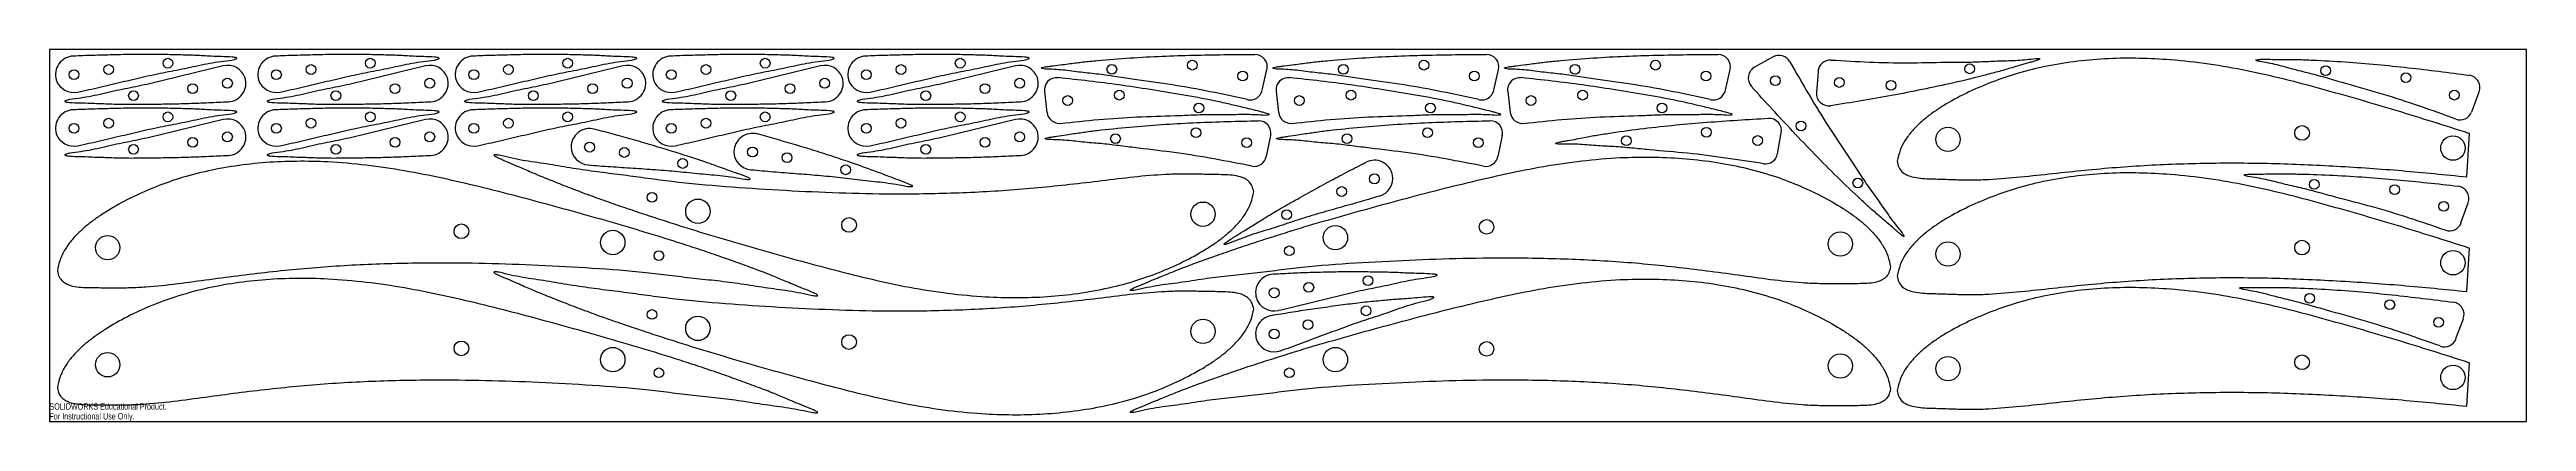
# Model space of a CAD drawing. Header units: millimetres. Extents: x 0 to 1016, y 0 to 152.
import ezdxf

# ---------------------------------------------------------------- set-up
doc = ezdxf.new("R2010")
doc.units = ezdxf.units.MM
doc.styles.add('SLDTEXTSTYLE0', font='TXT', dxfattribs={"width": 0.7})

msp = doc.modelspace()

# ---------------------------------------------------------------- texts
at = {"color": 7, "linetype": 'Continuous', "char_height": 2.637, "attachment_point": 1, "style": 'SLDTEXTSTYLE0'}
for s, insert in [('SOLIDWORKS Educational Product.', (0, 7.4)), ('For Instructional Use Only.', (0, 3.4))]:
    msp.add_mtext(s, dxfattribs=dict(at, insert=insert))

# ---------------------------------------------------------------- linework, layer by layer
at = {"color": 7, "linetype": 'Continuous', "lineweight": 25}
for p, q in [((1016.1, 152.4), (0.1, 152.4)), ((0.1, 152.4), (0.1, 0)), ((497.5, 135.7), (499.4, 144.2)), ((592.5, 135.7), (594.4, 144.2)), ((687.5, 135.7), (689.4, 144.2)), ((707.1, 149.4), (699.4, 145.2)), ((725.5, 143.4), (724.8, 134.7)), ((1016.1, 0), (1016.1, 152.4)), ((408.2, 135.2), (409.2, 126.6)), ((503.2, 135.2), (504.2, 126.6)), ((598.2, 135.2), (599.2, 126.6)), ((993.6, 126.8), (996.7, 135)), ((499.2, 108.6), (501, 117.1)), ((594.2, 108.6), (596, 117.1)), ((708.9, 109.7), (710.4, 118.3)), ((991.6, 100.2), (992.7, 118)), ((989.2, 81.4), (992.2, 89.6)), ((991.6, 53.2), (992.7, 71)), ((987.1, 33.9), (990.2, 42)), ((991.6, 6.2), (992.7, 24)), ((0.1, 0), (1016.1, 0))]:
    msp.add_line(p, q, dxfattribs=at)
for centre, radius in [((10.1, 142.1), 2.04), ((24.3, 144.2), 2), ((48.6, 146.8), 2), ((93.1, 142.1), 2.04), ((107.3, 144.2), 2), ((131.6, 146.8), 2), ((174.1, 142.1), 2.04), ((188.3, 144.2), 2), ((212.6, 146.8), 2), ((255.1, 142.1), 2.04), ((269.3, 144.2), 2), ((293.6, 146.8), 2), ((335.1, 142.1), 2.04), ((349.3, 144.2), 2), ((373.6, 146.8), 2), ((435.8, 144.3), 2), ((468.8, 146), 2), ((489.5, 141.5), 2), ((530.8, 144.3), 2), ((563.8, 146), 2), ((584.5, 141.5), 2), ((625.8, 144.3), 2), ((658.8, 146), 2), ((679.5, 141.5), 2), ((787.7, 144.5), 2), ((933.7, 143.7), 2), ((966.6, 140.9), 2), ((34.5, 133.5), 2), ((58.8, 136.4), 2), ((73, 138.6), 2.04), ((117.5, 133.5), 2), ((141.8, 136.4), 2), ((156, 138.6), 2.04), ((198.5, 133.5), 2), ((222.8, 136.4), 2), ((237, 138.6), 2.04), ((279.5, 133.5), 2), ((303.8, 136.4), 2), ((318, 138.6), 2.04), ((359.5, 133.5), 2), ((383.8, 136.4), 2), ((398, 138.6), 2.04), ((417.7, 131.5), 2), ((438.9, 133.7), 2), ((512.7, 131.5), 2), ((533.9, 133.7), 2), ((607.7, 131.5), 2), ((628.9, 133.7), 2), ((708, 139.6), 2), ((734.2, 138.9), 2), ((755.4, 137.7), 2), ((986.5, 133.7), 2), ((10.1, 120.1), 2.04), ((24.3, 122.2), 2), ((48.6, 124.8), 2), ((93.1, 120.1), 2.04), ((107.3, 122.2), 2), ((131.6, 124.8), 2), ((174.1, 120.1), 2.04), ((188.3, 122.2), 2), ((212.6, 124.8), 2), ((255.1, 120.1), 2.04), ((269.3, 122.2), 2), ((293.6, 124.8), 2), ((335.1, 120.1), 2.04), ((349.3, 122.2), 2), ((373.6, 124.8), 2), ((471.5, 128.4), 2), ((566.5, 128.4), 2), ((661.5, 128.4), 2), ((718.5, 121.1), 2), ((34.5, 111.5), 2), ((58.8, 114.4), 2), ((73, 116.6), 2.04), ((117.5, 111.5), 2), ((141.8, 114.4), 2), ((156, 116.6), 2.04), ((221.6, 112.4), 2.04), ((235.8, 110.2), 2), ((288.4, 110.4), 2.04), ((359.5, 111.5), 2), ((383.8, 114.4), 2), ((398, 116.6), 2.04), ((437.3, 115.9), 2), ((470.3, 118.3), 2), ((491.1, 114.2), 2), ((532.3, 115.9), 2), ((565.3, 118.3), 2), ((586.1, 114.2), 2), ((646.8, 115), 2), ((679.7, 118.5), 2), ((700.7, 115.1), 2), ((778.8, 115.6), 5), ((924, 118.2), 3), ((985.9, 112), 5), ((259.8, 105.7), 2), ((302.6, 108.1), 2), ((326.6, 103.1), 2), ((247.2, 91.8), 1.98), ((530.1, 94.2), 2), ((543.5, 99.4), 2.04), ((741.8, 97.7), 2), ((929, 97.1), 2), ((962, 95), 2), ((266, 86.1), 5), ((328, 80.5), 3), ((473.2, 84.9), 5), ((507.5, 84.7), 2), ((589.5, 79.7), 3), ((982.1, 88.1), 2), ((23.9, 71.2), 5), ((169, 77.9), 3), ((231.1, 73.3), 5), ((508.6, 69.9), 1.98), ((527.5, 75.3), 5), ((734.6, 72.7), 5), ((778.8, 68.6), 5), ((924, 71.2), 3), ((250, 67.9), 1.98), ((985.9, 65), 5), ((502.4, 52.7), 2.04), ((516.6, 54.9), 2), ((540.9, 57.7), 2), ((927.1, 50.4), 2), ((247.2, 43.8), 1.98), ((266, 38.1), 5), ((473.2, 36.9), 5), ((516.3, 39.6), 2), ((540.1, 45.3), 2), ((960, 47.8), 2), ((980, 40.6), 2), ((169, 29.9), 3), ((328, 32.5), 3), ((502.4, 35.8), 2.04), ((589.5, 29.7), 3), ((23.9, 23.2), 5), ((231.1, 25.3), 5), ((250, 19.9), 1.98), ((508.6, 19.9), 1.98), ((527.5, 25.3), 5), ((734.6, 22.7), 5), ((778.8, 21.6), 5), ((924, 24.2), 3), ((985.9, 18), 5)]:
    msp.add_circle(centre, radius, dxfattribs=at)
for centre, radius, start, end in [((10.1, 142.1), 7.62, 92.3837, 196.7896), ((73.1, 138.3), 7.62, 19.573, 103.7174), ((93.1, 142.1), 7.62, 92.3837, 196.7896), ((156.1, 138.3), 7.62, 19.573, 103.7174), ((174.1, 142.1), 7.62, 92.3837, 196.7896), ((237.1, 138.3), 7.62, 19.573, 103.7174), ((255.1, 142.1), 7.62, 92.3837, 196.7896), ((318.1, 138.3), 7.62, 19.573, 103.7174), ((335.1, 142.1), 7.62, 92.3837, 196.7896), ((398.1, 138.3), 7.62, 19.573, 103.7174), ((494.5, 145.3), 5.08, 346.9172, 90.0845), ((589.5, 145.3), 5.08, 346.9172, 90.0845), ((684.5, 145.3), 5.08, 346.9172, 90.0845), ((701.9, 140.7), 5.08, 118.7613, 221.9286), ((709.5, 144.9), 5.08, 29.4025, 118.7613), ((730.5, 143), 5.08, 86.5527, 175.9116), ((10, 142.4), 7.62, 198.9436, 283.0881), ((73, 138.6), 7.62, 273.013, 17.4189), ((93, 142.4), 7.62, 198.9436, 283.0881), ((156, 138.6), 7.62, 273.013, 17.4189), ((174, 142.4), 7.62, 198.9436, 283.0881), ((237, 138.6), 7.62, 273.013, 17.4189), ((255, 142.4), 7.62, 198.9436, 283.0881), ((318, 138.6), 7.62, 273.013, 17.4189), ((335, 142.4), 7.62, 198.9436, 283.0881), ((398, 138.6), 7.62, 273.013, 17.4189), ((413.2, 135.8), 5.08, 83.6636, 186.8309), ((492.5, 136.8), 5.08, 257.5584, 346.9172), ((508.2, 135.8), 5.08, 83.6636, 186.8309), ((587.5, 136.8), 5.08, 257.5584, 346.9172), ((603.2, 135.8), 5.08, 83.6636, 186.8309), ((682.5, 136.8), 5.08, 257.5584, 346.9172), ((729.9, 134.4), 5.08, 175.9116, 279.0789), ((991.9, 136.8), 5.08, 339.1453, 82.3126), ((10.1, 120.1), 7.62, 92.3837, 196.7896), ((73.1, 116.3), 7.62, 19.573, 103.7174), ((93.1, 120.1), 7.62, 92.3837, 196.7896), ((156.1, 116.3), 7.62, 19.573, 103.7174), ((174.1, 120.1), 7.62, 92.3837, 196.7896), ((255.1, 120.1), 7.62, 92.3837, 196.7896), ((335.1, 120.1), 7.62, 92.3837, 196.7896), ((398.1, 116.3), 7.62, 19.573, 103.7174), ((414.3, 127.2), 5.08, 186.8309, 276.1898), ((496, 118.1), 5.08, 348.0908, 91.2581), ((509.3, 127.2), 5.08, 186.8309, 276.1898), ((591, 118.1), 5.08, 348.0908, 91.2581), ((604.3, 127.2), 5.08, 186.8309, 276.1898), ((705.4, 119.1), 5.08, 350.0112, 93.1785), ((988.8, 128.6), 5.08, 249.7864, 339.1453), ((10, 120.4), 7.62, 198.9436, 283.0881), ((73, 116.6), 7.62, 273.013, 17.4189), ((93, 120.4), 7.62, 198.9436, 283.0881), ((156, 116.6), 7.62, 273.013, 17.4189), ((174, 120.4), 7.62, 198.9436, 283.0881), ((221.6, 112.4), 7.62, 75.4351, 179.8411), ((221.6, 112.7), 7.62, 181.9951, 266.1396), ((255, 120.4), 7.62, 198.9436, 283.0881), ((288.4, 110.4), 7.62, 74.517, 178.923), ((335, 120.4), 7.62, 198.9436, 283.0881), ((398, 116.6), 7.62, 273.013, 17.4189), ((288.4, 110.7), 7.62, 181.077, 265.2215), ((494.2, 109.6), 5.08, 258.7319, 348.0908), ((543.5, 99.4), 7.62, 12.4491, 116.855), ((589.2, 109.6), 5.08, 258.7319, 348.0908), ((703.9, 110.6), 5.08, 260.6523, 350.0112), ((543.4, 99.6), 7.62, 286.1506, 10.2951), ((987.4, 91.3), 5.08, 340.2762, 83.4435), ((984.5, 83.1), 5.08, 250.9174, 340.2762), ((502.4, 52.7), 7.62, 92.8742, 197.2801), ((502.4, 35.8), 7.62, 99.5484, 203.9544), ((502.3, 52.9), 7.62, 199.4341, 283.5786), ((985.4, 43.8), 5.08, 339.4752, 82.6425), ((502.3, 36.1), 7.62, 206.1084, 290.2528), ((982.4, 35.6), 5.08, 250.1163, 339.4752)]:
    msp.add_arc(centre, radius, start, end, dxfattribs=at)
for points, knots in [([(71.3, 145.7), (68.3, 145), (62.3, 143.6), (53.4, 141.4), (44.4, 139.1), (35.5, 137.1), (26.4, 135.4), (17.4, 133.1), (11.4, 132.3), (8.3, 131.9)], [0, 0, 0, 0, 0.142858, 0.285744, 0.42862, 0.571443, 0.714311, 0.8572, 1, 1, 1, 1]), ([(74.9, 148.1), (75.2, 148.2), (75.8, 148.3), (76.4, 148.5), (76.7, 148.6), (76.9, 148.7), (76.9, 148.8), (76.9, 148.8), (76.9, 148.8), (76.9, 148.9), (76.8, 148.9), (76.7, 149), (76.4, 149.1), (75.8, 149.2), (73.8, 149.4), (70.6, 149.5), (66.6, 149.6), (63.2, 149.8), (60.3, 150), (56.1, 150.1), (50.3, 150.3), (42.5, 150.4), (34.4, 150.4), (26.1, 150.2), (17.8, 150), (12.4, 149.8), (9.8, 149.7)], [0, 0, 0, 0, 0.014883, 0.024704, 0.029496, 0.030305, 0.03096, 0.031495, 0.032087, 0.032711, 0.03348, 0.034448, 0.039297, 0.046514, 0.061787, 0.126211, 0.184328, 0.23255, 0.274164, 0.312459, 0.412926, 0.525948, 0.645765, 0.76632, 0.884288, 1, 1, 1, 1]), ([(11.7, 134.9), (14.7, 135.6), (20.7, 137), (29.7, 139.1), (38.6, 141.2), (47.7, 143.2), (56.7, 144.8), (65.7, 147), (71.8, 147.7), (74.9, 148.1)], [0, 0, 0, 0, 0.142858, 0.285744, 0.42862, 0.571443, 0.714311, 0.8572, 1, 1, 1, 1]), ([(154.3, 145.7), (151.3, 145), (145.3, 143.6), (136.4, 141.4), (127.4, 139.1), (118.5, 137.1), (109.4, 135.4), (100.4, 133.1), (94.4, 132.3), (91.3, 131.9)], [0, 0, 0, 0, 0.142858, 0.285744, 0.42862, 0.571443, 0.714311, 0.8572, 1, 1, 1, 1]), ([(157.9, 148.1), (158.2, 148.2), (158.8, 148.3), (159.4, 148.5), (159.7, 148.6), (159.9, 148.7), (159.9, 148.8), (159.9, 148.8), (159.9, 148.8), (159.9, 148.9), (159.8, 148.9), (159.7, 149), (159.4, 149.1), (158.8, 149.2), (156.8, 149.4), (153.6, 149.5), (149.6, 149.6), (146.2, 149.8), (143.3, 150), (139.1, 150.1), (133.3, 150.3), (125.5, 150.4), (117.4, 150.4), (109.1, 150.2), (100.8, 150), (95.4, 149.8), (92.8, 149.7)], [0, 0, 0, 0, 0.014883, 0.024704, 0.029496, 0.030305, 0.03096, 0.031495, 0.032087, 0.032711, 0.03348, 0.034448, 0.039297, 0.046514, 0.061787, 0.126211, 0.184328, 0.23255, 0.274164, 0.312459, 0.412926, 0.525948, 0.645765, 0.76632, 0.884288, 1, 1, 1, 1]), ([(94.7, 134.9), (97.7, 135.6), (103.7, 137), (112.7, 139.1), (121.6, 141.2), (130.7, 143.2), (139.7, 144.8), (148.7, 147), (154.8, 147.7), (157.9, 148.1)], [0, 0, 0, 0, 0.142858, 0.285744, 0.42862, 0.571443, 0.714311, 0.8572, 1, 1, 1, 1]), ([(235.3, 145.7), (232.3, 145), (226.3, 143.6), (217.4, 141.4), (208.4, 139.1), (199.5, 137.1), (190.4, 135.4), (181.4, 133.1), (175.4, 132.3), (172.3, 131.9)], [0, 0, 0, 0, 0.142858, 0.285744, 0.42862, 0.571443, 0.714311, 0.8572, 1, 1, 1, 1]), ([(238.9, 148.1), (239.2, 148.2), (239.8, 148.3), (240.4, 148.5), (240.7, 148.6), (240.9, 148.7), (240.9, 148.8), (240.9, 148.8), (240.9, 148.8), (240.9, 148.9), (240.8, 148.9), (240.7, 149), (240.4, 149.1), (239.8, 149.2), (237.8, 149.4), (234.6, 149.5), (230.6, 149.6), (227.2, 149.8), (224.3, 150), (220.1, 150.1), (214.3, 150.3), (206.5, 150.4), (198.4, 150.4), (190.1, 150.2), (181.8, 150), (176.4, 149.8), (173.8, 149.7)], [0, 0, 0, 0, 0.014883, 0.024704, 0.029496, 0.030305, 0.03096, 0.031495, 0.032087, 0.032711, 0.03348, 0.034448, 0.039297, 0.046514, 0.061787, 0.126211, 0.184328, 0.23255, 0.274164, 0.312459, 0.412926, 0.525948, 0.645765, 0.76632, 0.884288, 1, 1, 1, 1]), ([(175.7, 134.9), (178.7, 135.6), (184.7, 137), (193.7, 139.1), (202.6, 141.2), (211.7, 143.2), (220.7, 144.8), (229.7, 147), (235.8, 147.7), (238.9, 148.1)], [0, 0, 0, 0, 0.142858, 0.285744, 0.42862, 0.571443, 0.714311, 0.8572, 1, 1, 1, 1]), ([(316.3, 145.7), (313.3, 145), (307.3, 143.6), (298.4, 141.4), (289.4, 139.1), (280.5, 137.1), (271.4, 135.4), (262.4, 133.1), (256.4, 132.3), (253.3, 131.9)], [0, 0, 0, 0, 0.142858, 0.285744, 0.42862, 0.571443, 0.714311, 0.8572, 1, 1, 1, 1]), ([(319.9, 148.1), (320.2, 148.2), (320.8, 148.3), (321.4, 148.5), (321.7, 148.6), (321.9, 148.7), (321.9, 148.8), (321.9, 148.8), (321.9, 148.8), (321.9, 148.9), (321.8, 148.9), (321.7, 149), (321.4, 149.1), (320.8, 149.2), (318.8, 149.4), (315.6, 149.5), (311.6, 149.6), (308.2, 149.8), (305.3, 150), (301.1, 150.1), (295.3, 150.3), (287.5, 150.4), (279.4, 150.4), (271.1, 150.2), (262.8, 150), (257.4, 149.8), (254.8, 149.7)], [0, 0, 0, 0, 0.014883, 0.024704, 0.029496, 0.030305, 0.03096, 0.031495, 0.032087, 0.032711, 0.03348, 0.034448, 0.039297, 0.046514, 0.061787, 0.126211, 0.184328, 0.23255, 0.274164, 0.312459, 0.412926, 0.525948, 0.645765, 0.76632, 0.884288, 1, 1, 1, 1]), ([(256.7, 134.9), (259.7, 135.6), (265.7, 137), (274.7, 139.1), (283.6, 141.2), (292.7, 143.2), (301.7, 144.8), (310.7, 147), (316.8, 147.7), (319.9, 148.1)], [0, 0, 0, 0, 0.142858, 0.285744, 0.42862, 0.571443, 0.714311, 0.8572, 1, 1, 1, 1]), ([(396.3, 145.7), (393.3, 145), (387.3, 143.6), (378.4, 141.4), (369.4, 139.1), (360.5, 137.1), (351.4, 135.4), (342.4, 133.1), (336.4, 132.3), (333.3, 131.9)], [0, 0, 0, 0, 0.142858, 0.285744, 0.42862, 0.571443, 0.714311, 0.8572, 1, 1, 1, 1]), ([(399.9, 148.1), (400.2, 148.2), (400.8, 148.3), (401.4, 148.5), (401.7, 148.6), (401.9, 148.7), (401.9, 148.8), (401.9, 148.8), (401.9, 148.8), (401.9, 148.9), (401.8, 148.9), (401.7, 149), (401.4, 149.1), (400.8, 149.2), (398.8, 149.4), (395.6, 149.5), (391.6, 149.6), (388.2, 149.8), (385.3, 150), (381.1, 150.1), (375.3, 150.3), (367.5, 150.4), (359.4, 150.4), (351.1, 150.2), (342.8, 150), (337.4, 149.8), (334.8, 149.7)], [0, 0, 0, 0, 0.014883, 0.024704, 0.029496, 0.030305, 0.03096, 0.031495, 0.032087, 0.032711, 0.03348, 0.034448, 0.039297, 0.046514, 0.061787, 0.126211, 0.184328, 0.23255, 0.274164, 0.312459, 0.412926, 0.525948, 0.645765, 0.76632, 0.884288, 1, 1, 1, 1]), ([(336.7, 134.9), (339.7, 135.6), (345.7, 137), (354.7, 139.1), (363.6, 141.2), (372.7, 143.2), (381.7, 144.8), (390.7, 147), (396.8, 147.7), (399.9, 148.1)], [0, 0, 0, 0, 0.142858, 0.285744, 0.42862, 0.571443, 0.714311, 0.8572, 1, 1, 1, 1]), ([(408.4, 144.4), (408, 144.4), (407.5, 144.5), (407, 144.7), (406.9, 144.7), (406.9, 144.7), (406.9, 144.8), (406.8, 144.8), (406.8, 144.8), (406.9, 144.8), (406.9, 144.9), (407, 144.9), (407.5, 145.1), (408.5, 145.3), (410, 145.5), (412.4, 145.8), (415.3, 146.2), (418.5, 146.6), (421.3, 147), (424, 147.3), (426.9, 147.6), (433.4, 148.2), (443.2, 149), (456.3, 149.7), (469.2, 150.1), (481.8, 150.3), (490.2, 150.4), (494.5, 150.4)], [0, 0, 0, 0, 0.013443, 0.016523, 0.017329, 0.017938, 0.018246, 0.018508, 0.018751, 0.019077, 0.01947, 0.020272, 0.023035, 0.036012, 0.054197, 0.073581, 0.11743, 0.152149, 0.182274, 0.212295, 0.244693, 0.27915, 0.42868, 0.575814, 0.718163, 0.858609, 1, 1, 1, 1]), ([(491.4, 131.9), (486.3, 133), (476.1, 135.2), (460.7, 138), (447.8, 139.7), (437.8, 141.3), (430.5, 142.3), (423.1, 143), (415.8, 144.1), (410.9, 144.3), (408.4, 144.4)], [0, 0, 0, 0, 0.186733, 0.373397, 0.560052, 0.648063, 0.73604, 0.824033, 0.91205, 1, 1, 1, 1]), ([(503.4, 144.4), (503, 144.4), (502.5, 144.5), (502, 144.7), (501.9, 144.7), (501.9, 144.7), (501.9, 144.8), (501.8, 144.8), (501.8, 144.8), (501.9, 144.8), (501.9, 144.9), (502, 144.9), (502.5, 145.1), (503.5, 145.3), (505, 145.5), (507.4, 145.8), (510.3, 146.2), (513.5, 146.6), (516.3, 147), (519, 147.3), (521.9, 147.6), (528.4, 148.2), (538.2, 149), (551.3, 149.7), (564.2, 150.1), (576.8, 150.3), (585.2, 150.4), (589.5, 150.4)], [0, 0, 0, 0, 0.013443, 0.016523, 0.017329, 0.017938, 0.018246, 0.018508, 0.018751, 0.019077, 0.01947, 0.020272, 0.023035, 0.036012, 0.054197, 0.073581, 0.11743, 0.152149, 0.182274, 0.212295, 0.244693, 0.27915, 0.42868, 0.575814, 0.718163, 0.858609, 1, 1, 1, 1]), ([(586.4, 131.9), (581.3, 133), (571.1, 135.2), (555.7, 138), (542.8, 139.7), (532.8, 141.3), (525.5, 142.3), (518.1, 143), (510.8, 144.1), (505.9, 144.3), (503.4, 144.4)], [0, 0, 0, 0, 0.186733, 0.373397, 0.560052, 0.648063, 0.73604, 0.824033, 0.91205, 1, 1, 1, 1]), ([(598.4, 144.4), (598, 144.4), (597.5, 144.5), (597, 144.7), (596.9, 144.7), (596.9, 144.7), (596.9, 144.8), (596.8, 144.8), (596.8, 144.8), (596.9, 144.8), (596.9, 144.9), (597, 144.9), (597.5, 145.1), (598.5, 145.3), (600, 145.5), (602.4, 145.8), (605.3, 146.2), (608.5, 146.6), (611.3, 147), (614, 147.3), (616.9, 147.6), (623.4, 148.2), (633.2, 149), (646.3, 149.7), (659.2, 150.1), (671.8, 150.3), (680.2, 150.4), (684.5, 150.4)], [0, 0, 0, 0, 0.013443, 0.016523, 0.017329, 0.017938, 0.018246, 0.018508, 0.018751, 0.019077, 0.01947, 0.020272, 0.023035, 0.036012, 0.054197, 0.073581, 0.11743, 0.152149, 0.182274, 0.212295, 0.244693, 0.27915, 0.42868, 0.575814, 0.718163, 0.858609, 1, 1, 1, 1]), ([(681.4, 131.9), (676.3, 133), (666.1, 135.2), (650.7, 138), (637.8, 139.7), (627.8, 141.3), (620.5, 142.3), (613.1, 143), (605.8, 144.1), (600.9, 144.3), (598.4, 144.4)], [0, 0, 0, 0, 0.1867325, 0.373397, 0.5600521, 0.6480632, 0.7360398, 0.824033, 0.9120502, 1, 1, 1, 1]), ([(713.9, 147.4), (716.5, 142.9), (721.7, 133.8), (729.9, 120.4), (737.2, 109.8), (742.7, 101.2), (746.8, 95.1), (751.2, 89.2), (755.3, 83), (758.4, 79.2), (760, 77.3)], [0, 0, 0, 0, 0.1867325, 0.373397, 0.5600521, 0.6480632, 0.7360398, 0.824033, 0.9120502, 1, 1, 1, 1]), ([(814.8, 148.7), (815.2, 148.7), (815.7, 148.7), (816.2, 148.7), (816.3, 148.6), (816.3, 148.6), (816.4, 148.6), (816.4, 148.6), (816.4, 148.5), (816.4, 148.5), (816.4, 148.5), (816.3, 148.4), (815.8, 148.2), (814.9, 147.8), (813.4, 147.4), (811.1, 146.7), (808.3, 145.9), (805.2, 145), (802.4, 144.2), (799.8, 143.4), (797, 142.7), (790.7, 141), (781.1, 138.7), (768.3, 136), (755.7, 133.5), (743.2, 131.4), (734.9, 130), (730.7, 129.3)], [0, 0, 0, 0, 0.013443, 0.016523, 0.017329, 0.017938, 0.018246, 0.018508, 0.018751, 0.019077, 0.01947, 0.020272, 0.023035, 0.036012, 0.054197, 0.073581, 0.11743, 0.152149, 0.182274, 0.212295, 0.244693, 0.27915, 0.42868, 0.575814, 0.718163, 0.858609, 1, 1, 1, 1]), ([(730.8, 148.1), (736.1, 147.8), (746.5, 147.2), (762.2, 146.8), (775.1, 147.2), (785.2, 147.2), (792.6, 147.4), (800, 147.8), (807.4, 147.9), (812.3, 148.4), (814.8, 148.7)], [0, 0, 0, 0, 0.1867325, 0.373397, 0.5600521, 0.6480632, 0.7360398, 0.824033, 0.9120502, 1, 1, 1, 1]), ([(992.7, 118), (992.6, 118), (987.6, 119.6), (977.6, 122.8), (962.6, 127.4), (947.4, 131.9), (932.2, 136.2), (916.8, 140.3), (901.4, 143.8), (885.8, 146.6), (871.1, 148.2), (857.3, 148.9), (844.6, 148.8), (832, 147.7), (819.4, 145.8), (807.8, 142.9), (797.1, 139.3), (787.3, 135.1), (779.7, 131.2), (774.2, 127.7), (770.5, 125), (767, 122.1), (763.9, 118.9), (761.1, 115.3), (759, 111.2), (758.3, 108.2), (757.9, 106.6)], [0, 0, 0, 0, 0.00083, 0.06215, 0.124003, 0.186486, 0.249178, 0.311723, 0.374105, 0.436508, 0.499001, 0.54904, 0.599138, 0.649271, 0.699335, 0.749311, 0.790948, 0.832622, 0.874355, 0.89222, 0.910065, 0.927922, 0.945735, 0.96348, 0.981385, 1, 1, 1, 1]), ([(906.6, 147.5), (906.2, 147.6), (905.7, 147.7), (905.2, 147.9), (905.1, 148), (905.1, 148.1), (905.1, 148.1), (905.1, 148.1), (905.1, 148.1), (905.1, 148.2), (905.1, 148.2), (905.2, 148.2), (905.7, 148.3), (906.7, 148.4), (908.2, 148.4), (910.7, 148.4), (913.6, 148.3), (916.8, 148.3), (919.7, 148.3), (922.4, 148.3), (925.3, 148.2), (931.8, 147.9), (941.7, 147.4), (954.7, 146.3), (967.5, 145), (980.1, 143.5), (988.4, 142.4), (992.6, 141.8)], [0, 0, 0, 0, 0.013443, 0.016523, 0.017329, 0.017938, 0.018246, 0.018508, 0.018751, 0.019077, 0.01947, 0.020272, 0.023035, 0.036012, 0.054197, 0.073581, 0.11743, 0.152149, 0.182274, 0.212295, 0.244693, 0.27915, 0.42868, 0.575814, 0.718163, 0.858609, 1, 1, 1, 1]), ([(987.1, 123.9), (982.2, 125.7), (972.4, 129.2), (957.4, 134.1), (945, 137.5), (935.3, 140.4), (928.1, 142.4), (920.9, 144.1), (913.8, 146.2), (909, 147.1), (906.6, 147.5)], [0, 0, 0, 0, 0.1867325, 0.373397, 0.5600521, 0.6480632, 0.7360398, 0.824033, 0.9120502, 1, 1, 1, 1]), ([(498.7, 125.5), (499.1, 125.6), (499.6, 125.6), (500.1, 125.7), (500.2, 125.7), (500.3, 125.7), (500.3, 125.8), (500.3, 125.8), (500.3, 125.8), (500.3, 125.8), (500.3, 125.9), (500.2, 125.9), (499.7, 126.2), (498.7, 126.4), (497.3, 126.8), (494.9, 127.4), (492.1, 128.1), (488.9, 128.8), (486.2, 129.5), (483.5, 130.1), (480.6, 130.8), (474.3, 132.1), (464.6, 133.9), (451.6, 136), (438.9, 137.9), (426.4, 139.5), (418, 140.4), (413.8, 140.9)], [0, 0, 0, 0, 0.013443, 0.016523, 0.017329, 0.017938, 0.018246, 0.018508, 0.018751, 0.019077, 0.01947, 0.020272, 0.023035, 0.036012, 0.054197, 0.073581, 0.11743, 0.152149, 0.182274, 0.212295, 0.244693, 0.27915, 0.42868, 0.575814, 0.718163, 0.858609, 1, 1, 1, 1]), ([(593.7, 125.5), (594.1, 125.6), (594.6, 125.6), (595.1, 125.7), (595.2, 125.7), (595.3, 125.7), (595.3, 125.8), (595.3, 125.8), (595.3, 125.8), (595.3, 125.8), (595.3, 125.9), (595.2, 125.9), (594.7, 126.2), (593.7, 126.4), (592.3, 126.8), (589.9, 127.4), (587.1, 128.1), (583.9, 128.8), (581.2, 129.5), (578.5, 130.1), (575.6, 130.8), (569.3, 132.1), (559.6, 133.9), (546.6, 136), (533.9, 137.9), (521.4, 139.5), (513, 140.4), (508.8, 140.9)], [0, 0, 0, 0, 0.013443, 0.016523, 0.017329, 0.017938, 0.018246, 0.018508, 0.018751, 0.019077, 0.01947, 0.020272, 0.023035, 0.036012, 0.054197, 0.073581, 0.11743, 0.152149, 0.182274, 0.212295, 0.244693, 0.27915, 0.42868, 0.575814, 0.718163, 0.858609, 1, 1, 1, 1]), ([(688.7, 125.5), (689.1, 125.6), (689.6, 125.6), (690.1, 125.7), (690.2, 125.7), (690.3, 125.7), (690.3, 125.8), (690.3, 125.8), (690.3, 125.8), (690.3, 125.8), (690.3, 125.9), (690.2, 125.9), (689.7, 126.2), (688.7, 126.4), (687.3, 126.8), (684.9, 127.4), (682.1, 128.1), (678.9, 128.8), (676.2, 129.5), (673.5, 130.1), (670.6, 130.8), (664.3, 132.1), (654.6, 133.9), (641.6, 136), (628.9, 137.9), (616.4, 139.5), (608, 140.4), (603.8, 140.9)], [0, 0, 0, 0, 0.013443, 0.016523, 0.017329, 0.017938, 0.018246, 0.018508, 0.018751, 0.019077, 0.01947, 0.020272, 0.023035, 0.036012, 0.054197, 0.073581, 0.11743, 0.152149, 0.182274, 0.212295, 0.244693, 0.27915, 0.42868, 0.575814, 0.718163, 0.858609, 1, 1, 1, 1]), ([(760, 77.3), (760.2, 76.9), (760.5, 76.5), (760.7, 76), (760.7, 75.9), (760.7, 75.9), (760.7, 75.8), (760.7, 75.8), (760.7, 75.8), (760.7, 75.8), (760.6, 75.8), (760.5, 75.8), (760.1, 76), (759.3, 76.7), (758.1, 77.6), (756.3, 79.3), (754.1, 81.2), (751.6, 83.3), (749.5, 85.1), (747.4, 86.9), (745.2, 88.9), (740.5, 93.3), (733.3, 100.1), (724.1, 109.4), (715.2, 118.7), (706.6, 128), (700.9, 134.2), (698.1, 137.4)], [0, 0, 0, 0, 0.013443, 0.016523, 0.017329, 0.017938, 0.018246, 0.018508, 0.018751, 0.019077, 0.01947, 0.020272, 0.023035, 0.036012, 0.054197, 0.073581, 0.11743, 0.152149, 0.182274, 0.212295, 0.244693, 0.27915, 0.42868, 0.575814, 0.718163, 0.858609, 1, 1, 1, 1]), ([(8.3, 131.9), (8, 131.8), (7.4, 131.7), (6.8, 131.5), (6.4, 131.3), (6.3, 131.2), (6.3, 131.2), (6.3, 131.2), (6.3, 131.1), (6.3, 131.1), (6.3, 131.1), (6.5, 131), (6.8, 130.9), (7.4, 130.8), (9.4, 130.6), (12.6, 130.6), (16.5, 130.4), (20, 130.3), (22.9, 130.2), (27.1, 130), (32.9, 129.9), (40.7, 130), (48.8, 130.1), (57.1, 130.3), (65.3, 130.6), (70.7, 130.9), (73.4, 131)], [0, 0, 0, 0, 0.014883, 0.024704, 0.029496, 0.030305, 0.03096, 0.031495, 0.032087, 0.032711, 0.03348, 0.034448, 0.039297, 0.046514, 0.061787, 0.126211, 0.184328, 0.23255, 0.274164, 0.312459, 0.412926, 0.525948, 0.645765, 0.76632, 0.884288, 1, 1, 1, 1]), ([(71.3, 123.7), (68.3, 123), (62.3, 121.6), (53.4, 119.4), (44.4, 117.1), (35.5, 115.1), (26.4, 113.4), (17.4, 111.1), (11.4, 110.3), (8.3, 109.9)], [0, 0, 0, 0, 0.142858, 0.285744, 0.42862, 0.571443, 0.714311, 0.8572, 1, 1, 1, 1]), ([(74.9, 126.1), (75.2, 126.2), (75.8, 126.3), (76.4, 126.5), (76.7, 126.6), (76.9, 126.7), (76.9, 126.8), (76.9, 126.8), (76.9, 126.8), (76.9, 126.9), (76.8, 126.9), (76.7, 127), (76.4, 127.1), (75.8, 127.2), (73.8, 127.4), (70.6, 127.5), (66.6, 127.6), (63.2, 127.8), (60.3, 128), (56.1, 128.1), (50.3, 128.3), (42.5, 128.4), (34.4, 128.4), (26.1, 128.2), (17.8, 128), (12.4, 127.8), (9.8, 127.7)], [0, 0, 0, 0, 0.014883, 0.024704, 0.029496, 0.030305, 0.03096, 0.031495, 0.032087, 0.032711, 0.03348, 0.034448, 0.039297, 0.046514, 0.061787, 0.126211, 0.184328, 0.23255, 0.274164, 0.312459, 0.412926, 0.525948, 0.645765, 0.76632, 0.884288, 1, 1, 1, 1]), ([(11.7, 112.9), (14.7, 113.6), (20.7, 115), (29.7, 117.1), (38.6, 119.2), (47.7, 121.2), (56.7, 122.8), (65.7, 125), (71.8, 125.7), (74.9, 126.1)], [0, 0, 0, 0, 0.142858, 0.285744, 0.42862, 0.571443, 0.714311, 0.8572, 1, 1, 1, 1]), ([(91.3, 131.9), (91, 131.8), (90.4, 131.7), (89.8, 131.5), (89.4, 131.3), (89.3, 131.2), (89.3, 131.2), (89.3, 131.2), (89.3, 131.1), (89.3, 131.1), (89.3, 131.1), (89.5, 131), (89.8, 130.9), (90.4, 130.8), (92.4, 130.6), (95.6, 130.6), (99.5, 130.4), (103, 130.3), (105.9, 130.2), (110.1, 130), (115.9, 129.9), (123.7, 130), (131.8, 130.1), (140.1, 130.3), (148.3, 130.6), (153.7, 130.9), (156.4, 131)], [0, 0, 0, 0, 0.014883, 0.024704, 0.029496, 0.030305, 0.03096, 0.031495, 0.032087, 0.032711, 0.03348, 0.034448, 0.039297, 0.046514, 0.061787, 0.126211, 0.184328, 0.23255, 0.274164, 0.312459, 0.412926, 0.525948, 0.645765, 0.76632, 0.884288, 1, 1, 1, 1]), ([(154.3, 123.7), (151.3, 123), (145.3, 121.6), (136.4, 119.4), (127.4, 117.1), (118.5, 115.1), (109.4, 113.4), (100.4, 111.1), (94.4, 110.3), (91.3, 109.9)], [0, 0, 0, 0, 0.142858, 0.285744, 0.42862, 0.571443, 0.714311, 0.8572, 1, 1, 1, 1]), ([(157.9, 126.1), (158.2, 126.2), (158.8, 126.3), (159.4, 126.5), (159.7, 126.6), (159.9, 126.7), (159.9, 126.8), (159.9, 126.8), (159.9, 126.8), (159.9, 126.9), (159.8, 126.9), (159.7, 127), (159.4, 127.1), (158.8, 127.2), (156.8, 127.4), (153.6, 127.5), (149.6, 127.6), (146.2, 127.8), (143.3, 128), (139.1, 128.1), (133.3, 128.3), (125.5, 128.4), (117.4, 128.4), (109.1, 128.2), (100.8, 128), (95.4, 127.8), (92.8, 127.7)], [0, 0, 0, 0, 0.014883, 0.024704, 0.029496, 0.030305, 0.03096, 0.031495, 0.032087, 0.032711, 0.03348, 0.034448, 0.039297, 0.046514, 0.061787, 0.126211, 0.184328, 0.23255, 0.274164, 0.312459, 0.412926, 0.525948, 0.645765, 0.76632, 0.884288, 1, 1, 1, 1]), ([(94.7, 112.9), (97.7, 113.6), (103.7, 115), (112.7, 117.1), (121.6, 119.2), (130.7, 121.2), (139.7, 122.8), (148.7, 125), (154.8, 125.7), (157.9, 126.1)], [0, 0, 0, 0, 0.142858, 0.285744, 0.42862, 0.571443, 0.714311, 0.8572, 1, 1, 1, 1]), ([(172.3, 131.9), (172, 131.8), (171.4, 131.7), (170.8, 131.5), (170.4, 131.3), (170.3, 131.2), (170.3, 131.2), (170.3, 131.2), (170.3, 131.1), (170.3, 131.1), (170.3, 131.1), (170.5, 131), (170.8, 130.9), (171.4, 130.8), (173.4, 130.6), (176.6, 130.6), (180.5, 130.4), (184, 130.3), (186.9, 130.2), (191.1, 130), (196.9, 129.9), (204.7, 130), (212.8, 130.1), (221.1, 130.3), (229.3, 130.6), (234.7, 130.9), (237.4, 131)], [0, 0, 0, 0, 0.014883, 0.024704, 0.029496, 0.030305, 0.03096, 0.031495, 0.032087, 0.032711, 0.03348, 0.034448, 0.039297, 0.046514, 0.061787, 0.126211, 0.184328, 0.23255, 0.274164, 0.312459, 0.412926, 0.525948, 0.645765, 0.76632, 0.884288, 1, 1, 1, 1]), ([(238.9, 126.1), (239.2, 126.2), (239.8, 126.3), (240.4, 126.5), (240.7, 126.6), (240.9, 126.7), (240.9, 126.8), (240.9, 126.8), (240.9, 126.8), (240.9, 126.9), (240.8, 126.9), (240.7, 127), (240.4, 127.1), (239.8, 127.2), (237.8, 127.4), (234.6, 127.5), (230.6, 127.6), (227.2, 127.8), (224.3, 128), (220.1, 128.1), (214.3, 128.3), (206.5, 128.4), (198.4, 128.4), (190.1, 128.2), (181.8, 128), (176.4, 127.8), (173.8, 127.7)], [0, 0, 0, 0, 0.014883, 0.024704, 0.029496, 0.030305, 0.03096, 0.031495, 0.032087, 0.032711, 0.03348, 0.034448, 0.039297, 0.046514, 0.061787, 0.126211, 0.184328, 0.23255, 0.274164, 0.312459, 0.412926, 0.525948, 0.645765, 0.76632, 0.884288, 1, 1, 1, 1]), ([(175.7, 112.9), (178.7, 113.6), (184.7, 115), (193.7, 117.1), (202.6, 119.2), (211.7, 121.2), (220.7, 122.8), (229.7, 125), (235.8, 125.7), (238.9, 126.1)], [0, 0, 0, 0, 0.142858, 0.285744, 0.42862, 0.571443, 0.714311, 0.8572, 1, 1, 1, 1]), ([(253.3, 131.9), (253, 131.8), (252.4, 131.7), (251.8, 131.5), (251.4, 131.3), (251.3, 131.2), (251.3, 131.2), (251.3, 131.2), (251.3, 131.1), (251.3, 131.1), (251.3, 131.1), (251.5, 131), (251.8, 130.9), (252.4, 130.8), (254.4, 130.6), (257.6, 130.6), (261.5, 130.4), (265, 130.3), (267.9, 130.2), (272.1, 130), (277.9, 129.9), (285.7, 130), (293.8, 130.1), (302.1, 130.3), (310.3, 130.6), (315.7, 130.9), (318.4, 131)], [0, 0, 0, 0, 0.014883, 0.024704, 0.029496, 0.030305, 0.03096, 0.031495, 0.032087, 0.032711, 0.03348, 0.034448, 0.039297, 0.046514, 0.061787, 0.126211, 0.184328, 0.23255, 0.274164, 0.312459, 0.412926, 0.525948, 0.645765, 0.76632, 0.884288, 1, 1, 1, 1]), ([(319.9, 126.1), (320.2, 126.2), (320.8, 126.3), (321.4, 126.5), (321.7, 126.6), (321.9, 126.7), (321.9, 126.8), (321.9, 126.8), (321.9, 126.8), (321.9, 126.9), (321.8, 126.9), (321.7, 127), (321.4, 127.1), (320.8, 127.2), (318.8, 127.4), (315.6, 127.5), (311.6, 127.6), (308.2, 127.8), (305.3, 128), (301.1, 128.1), (295.3, 128.3), (287.5, 128.4), (279.4, 128.4), (271.1, 128.2), (262.8, 128), (257.4, 127.8), (254.8, 127.7)], [0, 0, 0, 0, 0.014883, 0.024704, 0.029496, 0.030305, 0.03096, 0.031495, 0.032087, 0.032711, 0.03348, 0.034448, 0.039297, 0.046514, 0.061787, 0.126211, 0.184328, 0.23255, 0.274164, 0.312459, 0.412926, 0.525948, 0.645765, 0.76632, 0.884288, 1, 1, 1, 1]), ([(256.7, 112.9), (259.7, 113.6), (265.7, 115), (274.7, 117.1), (283.6, 119.2), (292.7, 121.2), (301.7, 122.8), (310.7, 125), (316.8, 125.7), (319.9, 126.1)], [0, 0, 0, 0, 0.142858, 0.285744, 0.42862, 0.571443, 0.714311, 0.8572, 1, 1, 1, 1]), ([(333.3, 131.9), (333, 131.8), (332.4, 131.7), (331.8, 131.5), (331.4, 131.3), (331.3, 131.2), (331.3, 131.2), (331.3, 131.2), (331.3, 131.1), (331.3, 131.1), (331.3, 131.1), (331.5, 131), (331.8, 130.9), (332.4, 130.8), (334.4, 130.6), (337.6, 130.6), (341.5, 130.4), (345, 130.3), (347.9, 130.2), (352.1, 130), (357.9, 129.9), (365.7, 130), (373.8, 130.1), (382.1, 130.3), (390.3, 130.6), (395.7, 130.9), (398.4, 131)], [0, 0, 0, 0, 0.014883, 0.024704, 0.029496, 0.030305, 0.03096, 0.031495, 0.032087, 0.032711, 0.03348, 0.034448, 0.039297, 0.046514, 0.061787, 0.126211, 0.184328, 0.23255, 0.274164, 0.312459, 0.412926, 0.525948, 0.645765, 0.76632, 0.884288, 1, 1, 1, 1]), ([(396.3, 123.7), (393.3, 123), (387.3, 121.6), (378.4, 119.4), (369.4, 117.1), (360.5, 115.1), (351.4, 113.4), (342.4, 111.1), (336.4, 110.3), (333.3, 109.9)], [0, 0, 0, 0, 0.142858, 0.285744, 0.42862, 0.571443, 0.714311, 0.8572, 1, 1, 1, 1]), ([(399.9, 126.1), (400.2, 126.2), (400.8, 126.3), (401.4, 126.5), (401.7, 126.6), (401.9, 126.7), (401.9, 126.8), (401.9, 126.8), (401.9, 126.8), (401.9, 126.9), (401.8, 126.9), (401.7, 127), (401.4, 127.1), (400.8, 127.2), (398.8, 127.4), (395.6, 127.5), (391.6, 127.6), (388.2, 127.8), (385.3, 128), (381.1, 128.1), (375.3, 128.3), (367.5, 128.4), (359.4, 128.4), (351.1, 128.2), (342.8, 128), (337.4, 127.8), (334.8, 127.7)], [0, 0, 0, 0, 0.014883, 0.024704, 0.029496, 0.030305, 0.03096, 0.031495, 0.032087, 0.032711, 0.03348, 0.034448, 0.039297, 0.046514, 0.061787, 0.126211, 0.184328, 0.23255, 0.274164, 0.312459, 0.412926, 0.525948, 0.645765, 0.76632, 0.884288, 1, 1, 1, 1]), ([(336.7, 112.9), (339.7, 113.6), (345.7, 115), (354.7, 117.1), (363.6, 119.2), (372.7, 121.2), (381.7, 122.8), (390.7, 125), (396.8, 125.7), (399.9, 126.1)], [0, 0, 0, 0, 0.142858, 0.285744, 0.42862, 0.571443, 0.714311, 0.8572, 1, 1, 1, 1]), ([(410, 115.5), (409.6, 115.5), (409.1, 115.6), (408.6, 115.7), (408.5, 115.8), (408.4, 115.8), (408.4, 115.8), (408.4, 115.8), (408.4, 115.9), (408.4, 115.9), (408.4, 115.9), (408.5, 116), (409, 116.2), (410, 116.4), (411.5, 116.6), (413.9, 116.9), (416.8, 117.4), (420, 117.9), (422.8, 118.3), (425.5, 118.7), (428.4, 119.1), (434.8, 119.8), (444.7, 120.8), (457.7, 121.8), (470.6, 122.5), (483.2, 122.9), (491.7, 123.1), (495.9, 123.2)], [0, 0, 0, 0, 0.013443, 0.016523, 0.017329, 0.017938, 0.018246, 0.018508, 0.018751, 0.019077, 0.01947, 0.020272, 0.023035, 0.036012, 0.054197, 0.073581, 0.11743, 0.152149, 0.182274, 0.212295, 0.244693, 0.27915, 0.42868, 0.575814, 0.718163, 0.858609, 1, 1, 1, 1]), ([(414.8, 122.1), (420, 122.7), (430.4, 123.8), (446.1, 124.9), (459, 125.2), (469.1, 125.6), (476.5, 125.9), (483.9, 125.7), (491.3, 126), (496.2, 125.7), (498.7, 125.5)], [0, 0, 0, 0, 0.1867325, 0.373397, 0.5600521, 0.6480632, 0.7360398, 0.824033, 0.9120502, 1, 1, 1, 1]), ([(505, 115.5), (504.6, 115.5), (504.1, 115.6), (503.6, 115.7), (503.5, 115.8), (503.4, 115.8), (503.4, 115.8), (503.4, 115.8), (503.4, 115.9), (503.4, 115.9), (503.4, 115.9), (503.5, 116), (504, 116.2), (505, 116.4), (506.5, 116.6), (508.9, 116.9), (511.8, 117.4), (515, 117.9), (517.8, 118.3), (520.5, 118.7), (523.4, 119.1), (529.8, 119.8), (539.7, 120.8), (552.7, 121.8), (565.6, 122.5), (578.2, 122.9), (586.7, 123.1), (590.9, 123.2)], [0, 0, 0, 0, 0.013443, 0.016523, 0.017329, 0.017938, 0.018246, 0.018508, 0.018751, 0.019077, 0.01947, 0.020272, 0.023035, 0.036012, 0.054197, 0.073581, 0.11743, 0.152149, 0.182274, 0.212295, 0.244693, 0.27915, 0.42868, 0.575814, 0.718163, 0.858609, 1, 1, 1, 1]), ([(509.8, 122.1), (515, 122.7), (525.4, 123.8), (541.1, 124.9), (554, 125.2), (564.1, 125.6), (571.5, 125.9), (578.9, 125.7), (586.3, 126), (591.2, 125.7), (593.7, 125.5)], [0, 0, 0, 0, 0.1867325, 0.373397, 0.5600521, 0.6480632, 0.7360398, 0.824033, 0.9120502, 1, 1, 1, 1]), ([(604.8, 122.1), (610, 122.7), (620.4, 123.8), (636.1, 124.9), (649, 125.2), (659.1, 125.6), (666.5, 125.9), (673.9, 125.7), (681.3, 126), (686.2, 125.7), (688.7, 125.5)], [0, 0, 0, 0, 0.1867325, 0.373397, 0.5600521, 0.6480632, 0.7360398, 0.824033, 0.9120502, 1, 1, 1, 1]), ([(619.5, 113.6), (619.1, 113.6), (618.6, 113.6), (618.1, 113.8), (618, 113.8), (617.9, 113.9), (617.9, 113.9), (617.9, 113.9), (617.9, 113.9), (617.9, 114), (617.9, 114), (618, 114.1), (618.5, 114.3), (619.5, 114.5), (621, 114.8), (623.4, 115.2), (626.2, 115.7), (629.4, 116.3), (632.2, 116.9), (634.9, 117.3), (637.8, 117.8), (644.2, 118.8), (654, 120.1), (667, 121.5), (679.8, 122.6), (692.5, 123.5), (700.9, 124), (705.1, 124.2)], [0, 0, 0, 0, 0.013443, 0.016523, 0.017329, 0.017938, 0.018246, 0.018508, 0.018751, 0.019077, 0.01947, 0.020272, 0.023035, 0.036012, 0.054197, 0.073581, 0.11743, 0.152149, 0.182274, 0.212295, 0.244693, 0.27915, 0.42868, 0.575814, 0.718163, 0.858609, 1, 1, 1, 1]), ([(285.3, 99.2), (285.6, 99.2), (286.2, 99.2), (286.9, 99.1), (287.2, 99.2), (287.4, 99.2), (287.4, 99.3), (287.4, 99.3), (287.4, 99.3), (287.4, 99.4), (287.4, 99.4), (287.3, 99.5), (287, 99.7), (286.5, 100), (284.6, 100.8), (281.6, 101.8), (277.9, 103.1), (274.6, 104.3), (271.8, 105.3), (267.9, 106.7), (262.4, 108.5), (255, 110.8), (247.2, 113.2), (239.2, 115.5), (231.3, 117.7), (226.1, 119.1), (223.5, 119.7)], [0, 0, 0, 0, 0.014883, 0.024704, 0.029496, 0.030305, 0.03096, 0.031495, 0.032087, 0.032711, 0.03348, 0.034448, 0.039297, 0.046514, 0.061787, 0.126211, 0.184328, 0.23255, 0.274164, 0.312459, 0.412926, 0.525948, 0.645765, 0.76632, 0.884288, 1, 1, 1, 1]), ([(351.9, 96.3), (352.3, 96.3), (352.8, 96.2), (353.5, 96.2), (353.9, 96.2), (354, 96.3), (354, 96.3), (354.1, 96.3), (354.1, 96.4), (354.1, 96.4), (354.1, 96.5), (354, 96.6), (353.7, 96.7), (353.1, 97), (351.3, 97.8), (348.3, 98.9), (344.6, 100.3), (341.4, 101.5), (338.6, 102.5), (334.7, 104), (329.2, 105.9), (321.9, 108.4), (314.1, 110.9), (306.1, 113.3), (298.2, 115.6), (293, 117.1), (290.5, 117.8)], [0, 0, 0, 0, 0.014883, 0.024704, 0.029496, 0.030305, 0.03096, 0.031495, 0.032087, 0.032711, 0.03348, 0.034448, 0.039297, 0.046514, 0.061787, 0.126211, 0.184328, 0.23255, 0.274164, 0.312459, 0.412926, 0.525948, 0.645765, 0.76632, 0.884288, 1, 1, 1, 1]), ([(493.2, 104.6), (488.1, 105.6), (477.8, 107.6), (462.3, 110.2), (449.5, 111.6), (439.4, 112.9), (432.1, 113.8), (424.7, 114.3), (417.4, 115.3), (412.4, 115.4), (410, 115.5)], [0, 0, 0, 0, 0.186733, 0.373397, 0.560052, 0.648063, 0.73604, 0.824033, 0.91205, 1, 1, 1, 1]), ([(588.2, 104.6), (583.1, 105.6), (572.8, 107.6), (557.3, 110.2), (544.5, 111.6), (534.4, 112.9), (527.1, 113.8), (519.7, 114.3), (512.4, 115.3), (507.4, 115.4), (505, 115.5)], [0, 0, 0, 0, 0.186733, 0.373397, 0.560052, 0.648063, 0.73604, 0.824033, 0.91205, 1, 1, 1, 1]), ([(703.1, 105.6), (697.9, 106.4), (687.6, 108), (672, 110), (659.1, 111), (649, 112), (641.7, 112.7), (634.3, 112.9), (626.9, 113.7), (622, 113.6), (619.5, 113.6)], [0, 0, 0, 0, 0.1867325, 0.373397, 0.5600521, 0.6480632, 0.7360398, 0.824033, 0.9120502, 1, 1, 1, 1]), ([(313, 51.6), (313.3, 51.6), (313.9, 51.5), (314.6, 51.4), (314.9, 51.5), (315.1, 51.5), (315.1, 51.5), (315.1, 51.6), (315.2, 51.6), (315.2, 51.6), (315.1, 51.7), (315, 51.8), (314.8, 52), (314.2, 52.3), (312.4, 53.2), (309.4, 54.3), (305.8, 55.8), (302.6, 57.1), (299.9, 58.3), (296, 59.9), (290.6, 62), (283.4, 64.6), (275.7, 67.4), (267.9, 70), (260.2, 72.6), (252.5, 75), (245, 77.3), (235, 80.3), (222.5, 83.9), (207.3, 88.1), (192.1, 92.2), (176.7, 96.1), (161.2, 99.7), (145.7, 102.8), (130, 105.1), (115.3, 106.4), (101.5, 106.7), (88.8, 106.2), (76.2, 104.8), (63.7, 102.5), (52.1, 99.3), (41.5, 95.4), (31.9, 91), (24.5, 86.8), (19, 83.1), (15.4, 80.4), (12, 77.4), (8.9, 74.1), (6.3, 70.4), (4.2, 66.2), (3.6, 63.2), (3.3, 61.7)], [0, 0, 0, 0, 0.003057, 0.005073, 0.006058, 0.006224, 0.006358, 0.006468, 0.00659, 0.006718, 0.006876, 0.007075, 0.00807, 0.009553, 0.012689, 0.02592, 0.037855, 0.047758, 0.056304, 0.064169, 0.084693, 0.107775, 0.132251, 0.156894, 0.181013, 0.20467, 0.227983, 0.251071, 0.297033, 0.343395, 0.390229, 0.43722, 0.484101, 0.530859, 0.577633, 0.624476, 0.661982, 0.699533, 0.737111, 0.774636, 0.812095, 0.843304, 0.874541, 0.905822, 0.919213, 0.932589, 0.945973, 0.959326, 0.972627, 0.986047, 1, 1, 1, 1]), ([(8.3, 109.9), (8, 109.8), (7.4, 109.7), (6.8, 109.5), (6.4, 109.3), (6.3, 109.2), (6.3, 109.2), (6.3, 109.2), (6.3, 109.1), (6.3, 109.1), (6.3, 109.1), (6.5, 109), (6.8, 108.9), (7.4, 108.8), (9.4, 108.6), (12.6, 108.6), (16.5, 108.4), (20, 108.3), (22.9, 108.2), (27.1, 108), (32.9, 107.9), (40.7, 108), (48.8, 108.1), (57.1, 108.3), (65.3, 108.6), (70.7, 108.9), (73.4, 109)], [0, 0, 0, 0, 0.014883, 0.024704, 0.029496, 0.030305, 0.03096, 0.031495, 0.032087, 0.032711, 0.03348, 0.034448, 0.039297, 0.046514, 0.061787, 0.126211, 0.184328, 0.23255, 0.274164, 0.312459, 0.412926, 0.525948, 0.645765, 0.76632, 0.884288, 1, 1, 1, 1]), ([(91.3, 109.9), (91, 109.8), (90.4, 109.7), (89.8, 109.5), (89.4, 109.3), (89.3, 109.2), (89.3, 109.2), (89.3, 109.2), (89.3, 109.1), (89.3, 109.1), (89.3, 109.1), (89.5, 109), (89.8, 108.9), (90.4, 108.8), (92.4, 108.6), (95.6, 108.6), (99.5, 108.4), (103, 108.3), (105.9, 108.2), (110.1, 108), (115.9, 107.9), (123.7, 108), (131.8, 108.1), (140.1, 108.3), (148.3, 108.6), (153.7, 108.9), (156.4, 109)], [0, 0, 0, 0, 0.014883, 0.024704, 0.029496, 0.030305, 0.03096, 0.031495, 0.032087, 0.032711, 0.03348, 0.034448, 0.039297, 0.046514, 0.061787, 0.126211, 0.184328, 0.23255, 0.274164, 0.312459, 0.412926, 0.525948, 0.645765, 0.76632, 0.884288, 1, 1, 1, 1]), ([(184.5, 109.1), (184.2, 109.1), (183.6, 109.2), (182.9, 109.3), (182.6, 109.3), (182.4, 109.2), (182.4, 109.2), (182.4, 109.2), (182.3, 109.1), (182.3, 109.1), (182.4, 109), (182.5, 108.9), (182.7, 108.7), (183.3, 108.4), (185.1, 107.5), (188, 106.3), (191.7, 104.7), (194.8, 103.4), (197.5, 102.2), (201.3, 100.6), (206.7, 98.4), (213.9, 95.6), (221.5, 92.7), (229.3, 89.9), (237, 87.3), (244.6, 84.7), (252.1, 82.3), (262, 79.1), (274.5, 75.3), (289.6, 70.9), (304.8, 66.6), (320.1, 62.5), (335.5, 58.6), (350.9, 55.2), (366.6, 52.6), (381.3, 51.1), (395.1, 50.6), (407.8, 50.9), (420.4, 52.1), (433, 54.2), (444.6, 57.2), (455.2, 60.9), (464.9, 65.2), (472.4, 69.3), (477.9, 72.8), (481.6, 75.5), (485, 78.5), (488.2, 81.7), (490.9, 85.4), (493, 89.5), (493.7, 92.5), (494, 94.1)], [0, 0, 0, 0, 0.003057, 0.005073, 0.006058, 0.006224, 0.006358, 0.006468, 0.00659, 0.006718, 0.006876, 0.007075, 0.00807, 0.009553, 0.012689, 0.02592, 0.037855, 0.047758, 0.056304, 0.064169, 0.084693, 0.107775, 0.132251, 0.156894, 0.181013, 0.20467, 0.227983, 0.251071, 0.297033, 0.343395, 0.390229, 0.43722, 0.484101, 0.530859, 0.577633, 0.624476, 0.661982, 0.699533, 0.737111, 0.774636, 0.812095, 0.843304, 0.874541, 0.905822, 0.919213, 0.932589, 0.945973, 0.959326, 0.972627, 0.986047, 1, 1, 1, 1]), ([(494, 94.1), (493.8, 94.9), (493.5, 96.5), (492, 98.5), (490, 99.7), (487.5, 100.6), (484.3, 101), (480.8, 101.1), (476.1, 101.2), (470.6, 101.3), (464.2, 101.4), (455.6, 101.1), (444.8, 100.2), (431.7, 98.5), (414.3, 96.5), (392.6, 94.4), (366.5, 93.2), (341.8, 93), (318.4, 93.7), (296.5, 94.8), (274.6, 96.3), (256.7, 98), (242.9, 99.9), (233.2, 101.2), (223.4, 102.4), (213.6, 103.8), (203.9, 105.6), (194.1, 106.8), (187.7, 108.3), (184.5, 109.1)], [0, 0, 0, 0, 0.008269, 0.015478, 0.022624, 0.030246, 0.041269, 0.05283, 0.064163, 0.085303, 0.105425, 0.125674, 0.167182, 0.20933, 0.251247, 0.334261, 0.417342, 0.500666, 0.570628, 0.640516, 0.710427, 0.780331, 0.811711, 0.843096, 0.874485, 0.905861, 0.937243, 0.968634, 1, 1, 1, 1]), ([(221, 105.1), (224.1, 104.8), (230.2, 104.4), (239.4, 103.8), (248.6, 103.2), (257.8, 102.5), (267, 101.4), (276.2, 100.8), (282.2, 99.8), (285.3, 99.2)], [0, 0, 0, 0, 0.142858, 0.285744, 0.42862, 0.571443, 0.714311, 0.8572, 1, 1, 1, 1]), ([(287.8, 103.1), (290.8, 102.9), (297, 102.3), (306.2, 101.6), (315.3, 100.9), (324.5, 100), (333.7, 98.7), (342.9, 98), (348.9, 96.9), (351.9, 96.3)], [0, 0, 0, 0, 0.142858, 0.285744, 0.42862, 0.571443, 0.714311, 0.8572, 1, 1, 1, 1]), ([(333.3, 109.9), (333, 109.8), (332.4, 109.7), (331.8, 109.5), (331.4, 109.3), (331.3, 109.2), (331.3, 109.2), (331.3, 109.2), (331.3, 109.1), (331.3, 109.1), (331.3, 109.1), (331.5, 109), (331.8, 108.9), (332.4, 108.8), (334.4, 108.6), (337.6, 108.6), (341.5, 108.4), (345, 108.3), (347.9, 108.2), (352.1, 108), (357.9, 107.9), (365.7, 108), (373.8, 108.1), (382.1, 108.3), (390.3, 108.6), (395.7, 108.9), (398.4, 109)], [0, 0, 0, 0, 0.014883, 0.024704, 0.029496, 0.030305, 0.03096, 0.031495, 0.032087, 0.032711, 0.03348, 0.034448, 0.039297, 0.046514, 0.061787, 0.126211, 0.184328, 0.23255, 0.274164, 0.312459, 0.412926, 0.525948, 0.645765, 0.76632, 0.884288, 1, 1, 1, 1]), ([(445.5, 53.7), (445.2, 53.7), (444.6, 53.6), (443.9, 53.6), (443.6, 53.6), (443.4, 53.7), (443.4, 53.7), (443.4, 53.7), (443.3, 53.8), (443.4, 53.8), (443.4, 53.8), (443.5, 54), (443.7, 54.1), (444.3, 54.5), (446.1, 55.3), (449.1, 56.5), (452.7, 58), (455.9, 59.3), (458.7, 60.4), (462.5, 62), (467.9, 64.1), (475.1, 66.7), (482.8, 69.4), (490.6, 72.1), (498.4, 74.6), (506, 77), (513.6, 79.4), (523.6, 82.3), (536.1, 85.9), (551.2, 90), (566.5, 94.1), (581.9, 97.9), (597.4, 101.5), (612.9, 104.6), (628.6, 106.9), (643.3, 108.2), (657.1, 108.4), (669.8, 107.9), (682.4, 106.5), (694.9, 104.2), (706.5, 101), (717.1, 97), (726.6, 92.6), (734.1, 88.4), (739.6, 84.7), (743.2, 82), (746.5, 79), (749.6, 75.6), (752.3, 71.9), (754.3, 67.8), (754.9, 64.8), (755.2, 63.2)], [0, 0, 0, 0, 0.003057, 0.005073, 0.006058, 0.006224, 0.006358, 0.006468, 0.00659, 0.006718, 0.006876, 0.007075, 0.00807, 0.009553, 0.012689, 0.02592, 0.037855, 0.047758, 0.056304, 0.064169, 0.084693, 0.107775, 0.132251, 0.156894, 0.181013, 0.20467, 0.227983, 0.251071, 0.297033, 0.343395, 0.390229, 0.43722, 0.484101, 0.530859, 0.577633, 0.624476, 0.661982, 0.699533, 0.737111, 0.774636, 0.812095, 0.843304, 0.874541, 0.905822, 0.919213, 0.932589, 0.945973, 0.959326, 0.972627, 0.986047, 1, 1, 1, 1]), ([(484, 73), (483.7, 72.9), (483.1, 72.7), (482.5, 72.5), (482.1, 72.5), (482, 72.5), (481.9, 72.5), (481.9, 72.6), (481.9, 72.6), (481.9, 72.6), (481.9, 72.7), (482, 72.8), (482.2, 73), (482.7, 73.4), (484.3, 74.6), (487.1, 76.2), (490.4, 78.3), (493.3, 80.1), (495.9, 81.7), (499.4, 83.9), (504.4, 86.9), (511.1, 90.7), (518.3, 94.7), (525.6, 98.7), (532.8, 102.5), (537.6, 104.9), (540, 106.2)], [0, 0, 0, 0, 0.014883, 0.024704, 0.029496, 0.030305, 0.03096, 0.031495, 0.032087, 0.032711, 0.03348, 0.034448, 0.039297, 0.046514, 0.061787, 0.126211, 0.184328, 0.23255, 0.274164, 0.312459, 0.412926, 0.525948, 0.645765, 0.76632, 0.884288, 1, 1, 1, 1]), ([(757.9, 106.6), (758.1, 105.8), (758.4, 104.2), (759.8, 102.2), (761.8, 100.9), (764.4, 100.1), (767.5, 99.6), (771.1, 99.4), (775.7, 99.3), (781.2, 99.1), (787.6, 98.9), (796.2, 99.1), (807, 100), (820.1, 101.4), (837.5, 103.3), (859.2, 105.1), (885.4, 106), (911.7, 105.9), (938.3, 104.7), (965, 102.9), (982.7, 101.1), (991.6, 100.2)], [0, 0, 0, 0, 0.010935, 0.020469, 0.029919, 0.04, 0.054577, 0.069867, 0.084855, 0.112811, 0.139423, 0.166202, 0.221095, 0.276835, 0.332269, 0.442054, 0.551926, 0.662121, 0.7748, 0.88738, 1, 1, 1, 1]), ([(992.7, 71), (992.6, 71), (987.6, 72.6), (977.6, 75.8), (962.6, 80.4), (947.4, 84.9), (932.2, 89.2), (916.8, 93.3), (901.4, 96.8), (885.8, 99.6), (871.1, 101.2), (857.3, 101.9), (844.6, 101.8), (832, 100.7), (819.4, 98.8), (807.8, 95.9), (797.1, 92.3), (787.3, 88.1), (779.7, 84.2), (774.2, 80.7), (770.5, 78), (767, 75.1), (763.9, 71.9), (761.1, 68.3), (759, 64.2), (758.3, 61.2), (757.9, 59.6)], [0, 0, 0, 0, 0.00083, 0.06215, 0.124003, 0.186486, 0.249178, 0.311723, 0.374105, 0.436508, 0.499001, 0.54904, 0.599138, 0.649271, 0.699335, 0.749311, 0.790948, 0.832622, 0.874355, 0.89222, 0.910065, 0.927922, 0.945735, 0.96348, 0.981385, 1, 1, 1, 1]), ([(545.5, 92.3), (542.6, 91.4), (536.7, 89.7), (527.8, 87.2), (519, 84.7), (510.2, 82), (501.4, 78.9), (492.6, 76.5), (486.9, 74.1), (484, 73)], [0, 0, 0, 0, 0.142858, 0.285744, 0.42862, 0.571443, 0.714311, 0.8572, 1, 1, 1, 1]), ([(901.8, 100.4), (901.4, 100.5), (901, 100.6), (900.5, 100.8), (900.4, 100.9), (900.3, 100.9), (900.3, 100.9), (900.3, 101), (900.3, 101), (900.3, 101), (900.3, 101), (900.5, 101.1), (900.9, 101.2), (902, 101.3), (903.5, 101.3), (905.9, 101.3), (908.8, 101.4), (912.1, 101.4), (914.9, 101.5), (917.7, 101.5), (920.6, 101.4), (927, 101.3), (936.9, 100.9), (950, 100.1), (962.8, 99.1), (975.4, 97.8), (983.8, 96.9), (988, 96.4)], [0, 0, 0, 0, 0.013443, 0.016523, 0.017329, 0.017938, 0.018246, 0.018508, 0.018751, 0.019077, 0.01947, 0.020272, 0.023035, 0.036012, 0.054197, 0.073581, 0.11743, 0.152149, 0.182274, 0.212295, 0.244693, 0.27915, 0.42868, 0.575814, 0.718163, 0.858609, 1, 1, 1, 1]), ([(982.8, 78.3), (977.9, 80), (968, 83.4), (953, 88), (940.4, 91.1), (930.6, 93.9), (923.5, 95.7), (916.3, 97.3), (909.1, 99.2), (904.3, 100), (901.8, 100.4)], [0, 0, 0, 0, 0.1867325, 0.373397, 0.5600521, 0.6480632, 0.7360398, 0.824033, 0.9120502, 1, 1, 1, 1]), ([(3.3, 61.7), (3.5, 60.8), (3.8, 59.2), (5.4, 57.3), (7.3, 56.1), (9.9, 55.3), (13.1, 54.9), (16.7, 54.8), (21.3, 54.8), (26.8, 54.7), (33.2, 54.8), (41.8, 55.2), (52.6, 56.4), (65.6, 58.2), (83, 60.5), (104.6, 62.9), (130.7, 64.6), (155.5, 65.1), (178.9, 64.9), (200.8, 64.1), (222.7, 62.9), (240.6, 61.6), (254.4, 59.9), (264.2, 58.7), (274, 57.7), (283.8, 56.5), (293.5, 54.8), (303.4, 53.7), (309.8, 52.3), (313, 51.6)], [0, 0, 0, 0, 0.008269, 0.015478, 0.022624, 0.030246, 0.041269, 0.05283, 0.064163, 0.085303, 0.105425, 0.125674, 0.167182, 0.20933, 0.251247, 0.334261, 0.417342, 0.500666, 0.570628, 0.640516, 0.710427, 0.780331, 0.811711, 0.843096, 0.874485, 0.905861, 0.937243, 0.968634, 1, 1, 1, 1]), ([(184.5, 61.1), (184.2, 61.1), (183.6, 61.2), (182.9, 61.3), (182.6, 61.3), (182.4, 61.2), (182.4, 61.2), (182.4, 61.2), (182.3, 61.1), (182.3, 61.1), (182.4, 61), (182.5, 60.9), (182.7, 60.7), (183.3, 60.4), (185.1, 59.5), (188, 58.3), (191.7, 56.7), (194.8, 55.4), (197.5, 54.2), (201.3, 52.6), (206.7, 50.4), (213.9, 47.6), (221.5, 44.7), (229.3, 41.9), (237, 39.3), (244.6, 36.7), (252.1, 34.3), (262, 31.1), (274.5, 27.3), (289.6, 22.9), (304.8, 18.6), (320.1, 14.5), (335.5, 10.6), (350.9, 7.2), (366.6, 4.6), (381.3, 3.1), (395.1, 2.6), (407.8, 2.9), (420.4, 4.1), (433, 6.2), (444.6, 9.2), (455.2, 12.9), (464.9, 17.2), (472.4, 21.3), (477.9, 24.8), (481.6, 27.5), (485, 30.5), (488.2, 33.7), (490.9, 37.4), (493, 41.5), (493.7, 44.5), (494, 46.1)], [0, 0, 0, 0, 0.003057, 0.005073, 0.006058, 0.006224, 0.006358, 0.006468, 0.00659, 0.006718, 0.006876, 0.007075, 0.00807, 0.009553, 0.012689, 0.02592, 0.037855, 0.047758, 0.056304, 0.064169, 0.084693, 0.107775, 0.132251, 0.156894, 0.181013, 0.20467, 0.227983, 0.251071, 0.297033, 0.343395, 0.390229, 0.43722, 0.484101, 0.530859, 0.577633, 0.624476, 0.661982, 0.699533, 0.737111, 0.774636, 0.812095, 0.843304, 0.874541, 0.905822, 0.919213, 0.932589, 0.945973, 0.959326, 0.972627, 0.986047, 1, 1, 1, 1]), ([(494, 46.1), (493.8, 46.9), (493.5, 48.5), (492, 50.5), (490, 51.7), (487.5, 52.6), (484.3, 53), (480.8, 53.1), (476.1, 53.2), (470.6, 53.3), (464.2, 53.4), (455.6, 53.1), (444.8, 52.2), (431.7, 50.5), (414.3, 48.5), (392.6, 46.4), (366.5, 45.2), (341.8, 45), (318.4, 45.7), (296.5, 46.8), (274.6, 48.3), (256.7, 50), (242.9, 51.9), (233.2, 53.2), (223.4, 54.4), (213.6, 55.8), (203.9, 57.6), (194.1, 58.8), (187.7, 60.3), (184.5, 61.1)], [0, 0, 0, 0, 0.008269, 0.015478, 0.022624, 0.030246, 0.041269, 0.05283, 0.064163, 0.085303, 0.105425, 0.125674, 0.167182, 0.20933, 0.251247, 0.334261, 0.417342, 0.500666, 0.570628, 0.640516, 0.710427, 0.780331, 0.811711, 0.843096, 0.874485, 0.905861, 0.937243, 0.968634, 1, 1, 1, 1]), ([(755.2, 63.2), (755, 62.4), (754.7, 60.8), (753.2, 58.8), (751.2, 57.6), (748.6, 56.8), (745.4, 56.5), (741.9, 56.4), (737.3, 56.4), (731.7, 56.3), (725.3, 56.4), (716.7, 56.8), (705.9, 58), (692.9, 59.9), (675.5, 62.2), (653.9, 64.7), (627.8, 66.4), (603.1, 67), (579.7, 66.8), (557.7, 66), (535.8, 64.9), (517.9, 63.6), (504.1, 61.9), (494.3, 60.7), (484.5, 59.7), (474.7, 58.6), (465, 56.9), (455.2, 55.9), (448.7, 54.5), (445.5, 53.7)], [0, 0, 0, 0, 0.008269, 0.015478, 0.022624, 0.030246, 0.041269, 0.05283, 0.064163, 0.085303, 0.105425, 0.125674, 0.167182, 0.20933, 0.251247, 0.334261, 0.417342, 0.500666, 0.570628, 0.640516, 0.710427, 0.780331, 0.811711, 0.843096, 0.874485, 0.905861, 0.937243, 0.968634, 1, 1, 1, 1]), ([(567.1, 59.2), (567.5, 59.3), (568, 59.4), (568.7, 59.6), (569, 59.8), (569.1, 59.9), (569.2, 59.9), (569.2, 59.9), (569.2, 60), (569.2, 60), (569.1, 60.1), (569, 60.1), (568.7, 60.2), (568.1, 60.3), (566.1, 60.5), (562.9, 60.6), (558.9, 60.7), (555.5, 60.8), (552.5, 61), (548.4, 61.1), (542.5, 61.2), (534.8, 61.3), (526.6, 61.2), (518.3, 61), (510.1, 60.7), (504.7, 60.4), (502, 60.3)], [0, 0, 0, 0, 0.014883, 0.024704, 0.029496, 0.030305, 0.03096, 0.031495, 0.032087, 0.032711, 0.03348, 0.034448, 0.039297, 0.046514, 0.061787, 0.126211, 0.184328, 0.23255, 0.274164, 0.312459, 0.412926, 0.525948, 0.645765, 0.76632, 0.884288, 1, 1, 1, 1]), ([(313, 3.6), (313.3, 3.6), (313.9, 3.5), (314.6, 3.4), (314.9, 3.5), (315.1, 3.5), (315.1, 3.5), (315.1, 3.6), (315.2, 3.6), (315.2, 3.6), (315.1, 3.7), (315, 3.8), (314.8, 4), (314.2, 4.3), (312.4, 5.2), (309.4, 6.3), (305.8, 7.8), (302.6, 9.1), (299.9, 10.3), (296, 11.9), (290.6, 14), (283.4, 16.6), (275.7, 19.4), (267.9, 22), (260.2, 24.6), (252.5, 27), (245, 29.3), (235, 32.3), (222.5, 35.9), (207.3, 40.1), (192.1, 44.2), (176.7, 48.1), (161.2, 51.7), (145.7, 54.8), (130, 57.1), (115.3, 58.4), (101.5, 58.7), (88.8, 58.2), (76.2, 56.8), (63.7, 54.5), (52.1, 51.3), (41.5, 47.4), (31.9, 43), (24.5, 38.8), (19, 35.1), (15.4, 32.4), (12, 29.4), (8.9, 26.1), (6.3, 22.4), (4.2, 18.2), (3.6, 15.2), (3.3, 13.7)], [0, 0, 0, 0, 0.003057, 0.005073, 0.006058, 0.006224, 0.006358, 0.006468, 0.00659, 0.006718, 0.006876, 0.007075, 0.00807, 0.009553, 0.012689, 0.02592, 0.037855, 0.047758, 0.056304, 0.064169, 0.084693, 0.107775, 0.132251, 0.156894, 0.181013, 0.20467, 0.227983, 0.251071, 0.297033, 0.343395, 0.390229, 0.43722, 0.484101, 0.530859, 0.577633, 0.624476, 0.661982, 0.699533, 0.737111, 0.774636, 0.812095, 0.843304, 0.874541, 0.905822, 0.919213, 0.932589, 0.945973, 0.959326, 0.972627, 0.986047, 1, 1, 1, 1]), ([(445.5, 3.7), (445.2, 3.7), (444.6, 3.6), (443.9, 3.6), (443.6, 3.6), (443.4, 3.7), (443.4, 3.7), (443.4, 3.7), (443.3, 3.8), (443.4, 3.8), (443.4, 3.8), (443.5, 4), (443.7, 4.1), (444.3, 4.5), (446.1, 5.3), (449.1, 6.5), (452.7, 8), (455.9, 9.3), (458.7, 10.4), (462.5, 12), (467.9, 14.1), (475.1, 16.7), (482.8, 19.4), (490.6, 22.1), (498.4, 24.6), (506, 27), (513.6, 29.4), (523.6, 32.3), (536.1, 35.9), (551.2, 40), (566.5, 44.1), (581.9, 47.9), (597.4, 51.5), (612.9, 54.6), (628.6, 56.9), (643.3, 58.2), (657.1, 58.4), (669.8, 57.9), (682.4, 56.5), (694.9, 54.2), (706.5, 51), (717.1, 47), (726.6, 42.6), (734.1, 38.4), (739.6, 34.7), (743.2, 32), (746.5, 29), (749.6, 25.6), (752.3, 21.9), (754.3, 17.8), (754.9, 14.8), (755.2, 13.2)], [0, 0, 0, 0, 0.003057, 0.005073, 0.006058, 0.006224, 0.006358, 0.006468, 0.00659, 0.006718, 0.006876, 0.007075, 0.00807, 0.009553, 0.012689, 0.02592, 0.037855, 0.047758, 0.056304, 0.064169, 0.084693, 0.107775, 0.132251, 0.156894, 0.181013, 0.20467, 0.227983, 0.251071, 0.297033, 0.343395, 0.390229, 0.43722, 0.484101, 0.530859, 0.577633, 0.624476, 0.661982, 0.699533, 0.737111, 0.774636, 0.812095, 0.843304, 0.874541, 0.905822, 0.919213, 0.932589, 0.945973, 0.959326, 0.972627, 0.986047, 1, 1, 1, 1]), ([(565.9, 49.8), (566.3, 49.9), (566.8, 50.1), (567.4, 50.4), (567.7, 50.6), (567.8, 50.7), (567.9, 50.7), (567.9, 50.8), (567.9, 50.8), (567.9, 50.9), (567.8, 50.9), (567.7, 51), (567.4, 51), (566.7, 51), (564.7, 51), (561.5, 50.7), (557.6, 50.3), (554.2, 50.1), (551.2, 49.9), (547.1, 49.5), (541.2, 49), (533.6, 48.1), (525.5, 47), (517.2, 45.9), (509.1, 44.6), (503.8, 43.7), (501.1, 43.3)], [0, 0, 0, 0, 0.014883, 0.024704, 0.029496, 0.030305, 0.03096, 0.031495, 0.032087, 0.032711, 0.03348, 0.034448, 0.039297, 0.046514, 0.061787, 0.126211, 0.184328, 0.23255, 0.274164, 0.312459, 0.412926, 0.525948, 0.645765, 0.76632, 0.884288, 1, 1, 1, 1]), ([(504.1, 45.5), (507.1, 46.2), (513.1, 47.6), (522, 49.8), (531, 52.1), (540, 54.1), (549, 55.8), (558, 58), (564.1, 58.8), (567.1, 59.2)], [0, 0, 0, 0, 0.142858, 0.285744, 0.42862, 0.571443, 0.714311, 0.8572, 1, 1, 1, 1]), ([(757.9, 59.6), (758.1, 58.8), (758.4, 57.2), (759.8, 55.2), (761.8, 53.9), (764.4, 53.1), (767.5, 52.6), (771.1, 52.4), (775.7, 52.3), (781.2, 52.1), (787.6, 51.9), (796.2, 52.1), (807, 53), (820.1, 54.4), (837.5, 56.3), (859.2, 58.1), (885.4, 59), (911.7, 58.9), (938.3, 57.7), (965, 55.9), (982.7, 54.1), (991.6, 53.2)], [0, 0, 0, 0, 0.010935, 0.020469, 0.029919, 0.04, 0.054577, 0.069867, 0.084855, 0.112811, 0.139423, 0.166202, 0.221095, 0.276835, 0.332269, 0.442054, 0.551926, 0.662121, 0.7748, 0.88738, 1, 1, 1, 1]), ([(992.7, 24), (992.6, 24), (987.6, 25.6), (977.6, 28.8), (962.6, 33.4), (947.4, 37.9), (932.2, 42.2), (916.8, 46.3), (901.4, 49.8), (885.8, 52.6), (871.1, 54.2), (857.3, 54.9), (844.6, 54.8), (832, 53.7), (819.4, 51.8), (807.8, 48.9), (797.1, 45.3), (787.3, 41.1), (779.7, 37.2), (774.2, 33.7), (770.5, 31), (767, 28.1), (763.9, 24.9), (761.1, 21.3), (759, 17.2), (758.3, 14.2), (757.9, 12.6)], [0, 0, 0, 0, 0.00083, 0.06215, 0.124003, 0.186486, 0.249178, 0.311723, 0.374105, 0.436508, 0.499001, 0.54904, 0.599138, 0.649271, 0.699335, 0.749311, 0.790948, 0.832622, 0.874355, 0.89222, 0.910065, 0.927922, 0.945735, 0.96348, 0.981385, 1, 1, 1, 1]), ([(900, 54), (899.6, 54.1), (899.1, 54.3), (898.6, 54.5), (898.5, 54.5), (898.5, 54.6), (898.5, 54.6), (898.5, 54.6), (898.5, 54.7), (898.5, 54.7), (898.5, 54.7), (898.6, 54.8), (899.1, 54.9), (900.1, 54.9), (901.6, 54.9), (904.1, 54.9), (907, 54.9), (910.3, 54.9), (913.1, 54.9), (915.9, 54.9), (918.7, 54.8), (925.2, 54.6), (935.1, 54.1), (948.2, 53.1), (961, 51.9), (973.5, 50.4), (981.9, 49.4), (986.1, 48.8)], [0, 0, 0, 0, 0.013443, 0.016523, 0.017329, 0.017938, 0.018246, 0.018508, 0.018751, 0.019077, 0.01947, 0.020272, 0.023035, 0.036012, 0.054197, 0.073581, 0.11743, 0.152149, 0.182274, 0.212295, 0.244693, 0.27915, 0.42868, 0.575814, 0.718163, 0.858609, 1, 1, 1, 1]), ([(980.7, 30.9), (975.7, 32.6), (965.9, 36.1), (951, 40.9), (938.5, 44.3), (928.7, 47.1), (921.6, 49.1), (914.4, 50.7), (907.3, 52.8), (902.4, 53.6), (900, 54)], [0, 0, 0, 0, 0.1867325, 0.373397, 0.5600521, 0.6480632, 0.7360398, 0.824033, 0.9120502, 1, 1, 1, 1]), ([(504.9, 28.9), (507.8, 29.9), (513.6, 32), (522.2, 35.3), (530.9, 38.5), (539.6, 41.6), (548.4, 44.3), (557, 47.6), (563, 49.1), (565.9, 49.8)], [0, 0, 0, 0, 0.142858, 0.285744, 0.42862, 0.571443, 0.714311, 0.8572, 1, 1, 1, 1]), ([(3.3, 13.7), (3.5, 12.8), (3.8, 11.2), (5.4, 9.3), (7.3, 8.1), (9.9, 7.3), (13.1, 6.9), (16.7, 6.8), (21.3, 6.8), (26.8, 6.7), (33.2, 6.8), (41.8, 7.2), (52.6, 8.4), (65.6, 10.2), (83, 12.5), (104.6, 14.9), (130.7, 16.6), (155.5, 17.1), (178.9, 16.9), (200.8, 16.1), (222.7, 14.9), (240.6, 13.6), (254.4, 11.9), (264.2, 10.7), (274, 9.7), (283.8, 8.5), (293.5, 6.8), (303.4, 5.7), (309.8, 4.3), (313, 3.6)], [0, 0, 0, 0, 0.008269, 0.015478, 0.022624, 0.030246, 0.041269, 0.05283, 0.064163, 0.085303, 0.105425, 0.125674, 0.167182, 0.20933, 0.251247, 0.334261, 0.417342, 0.500666, 0.570628, 0.640516, 0.710427, 0.780331, 0.811711, 0.843096, 0.874485, 0.905861, 0.937243, 0.968634, 1, 1, 1, 1]), ([(755.2, 13.2), (755, 12.4), (754.7, 10.8), (753.2, 8.8), (751.2, 7.6), (748.6, 6.8), (745.4, 6.5), (741.9, 6.4), (737.3, 6.4), (731.7, 6.3), (725.3, 6.4), (716.7, 6.8), (705.9, 8), (692.9, 9.9), (675.5, 12.2), (653.9, 14.7), (627.8, 16.4), (603.1, 17), (579.7, 16.8), (557.7, 16), (535.8, 14.9), (517.9, 13.6), (504.1, 11.9), (494.3, 10.7), (484.5, 9.7), (474.7, 8.6), (465, 6.9), (455.2, 5.9), (448.7, 4.5), (445.5, 3.7)], [0, 0, 0, 0, 0.008269, 0.015478, 0.022624, 0.030246, 0.041269, 0.05283, 0.064163, 0.085303, 0.105425, 0.125674, 0.167182, 0.20933, 0.251247, 0.334261, 0.417342, 0.500666, 0.570628, 0.640516, 0.710427, 0.780331, 0.811711, 0.843096, 0.874485, 0.905861, 0.937243, 0.968634, 1, 1, 1, 1]), ([(757.9, 12.6), (758.1, 11.8), (758.4, 10.2), (759.8, 8.2), (761.8, 6.9), (764.4, 6.1), (767.5, 5.6), (771.1, 5.4), (775.7, 5.3), (781.2, 5.1), (787.6, 4.9), (796.2, 5.1), (807, 6), (820.1, 7.4), (837.5, 9.3), (859.2, 11.1), (885.4, 12), (911.7, 11.9), (938.3, 10.7), (965, 8.9), (982.7, 7.1), (991.6, 6.2)], [0, 0, 0, 0, 0.010935, 0.020469, 0.029919, 0.04, 0.054577, 0.069867, 0.084855, 0.112811, 0.139423, 0.166202, 0.221095, 0.276835, 0.332269, 0.442054, 0.551926, 0.662121, 0.7748, 0.88738, 1, 1, 1, 1])]:
    msp.add_open_spline(points, degree=3, knots=knots, dxfattribs=at)

msp.set_redraw_order([(e.dxf.handle, doc.entitydb.next_handle()) for e in msp.query("TEXT MTEXT ATTDEF DIMENSION ARC_DIMENSION")])  # texts and dimensions are drawn at this point

doc.saveas('drawing.dxf')
